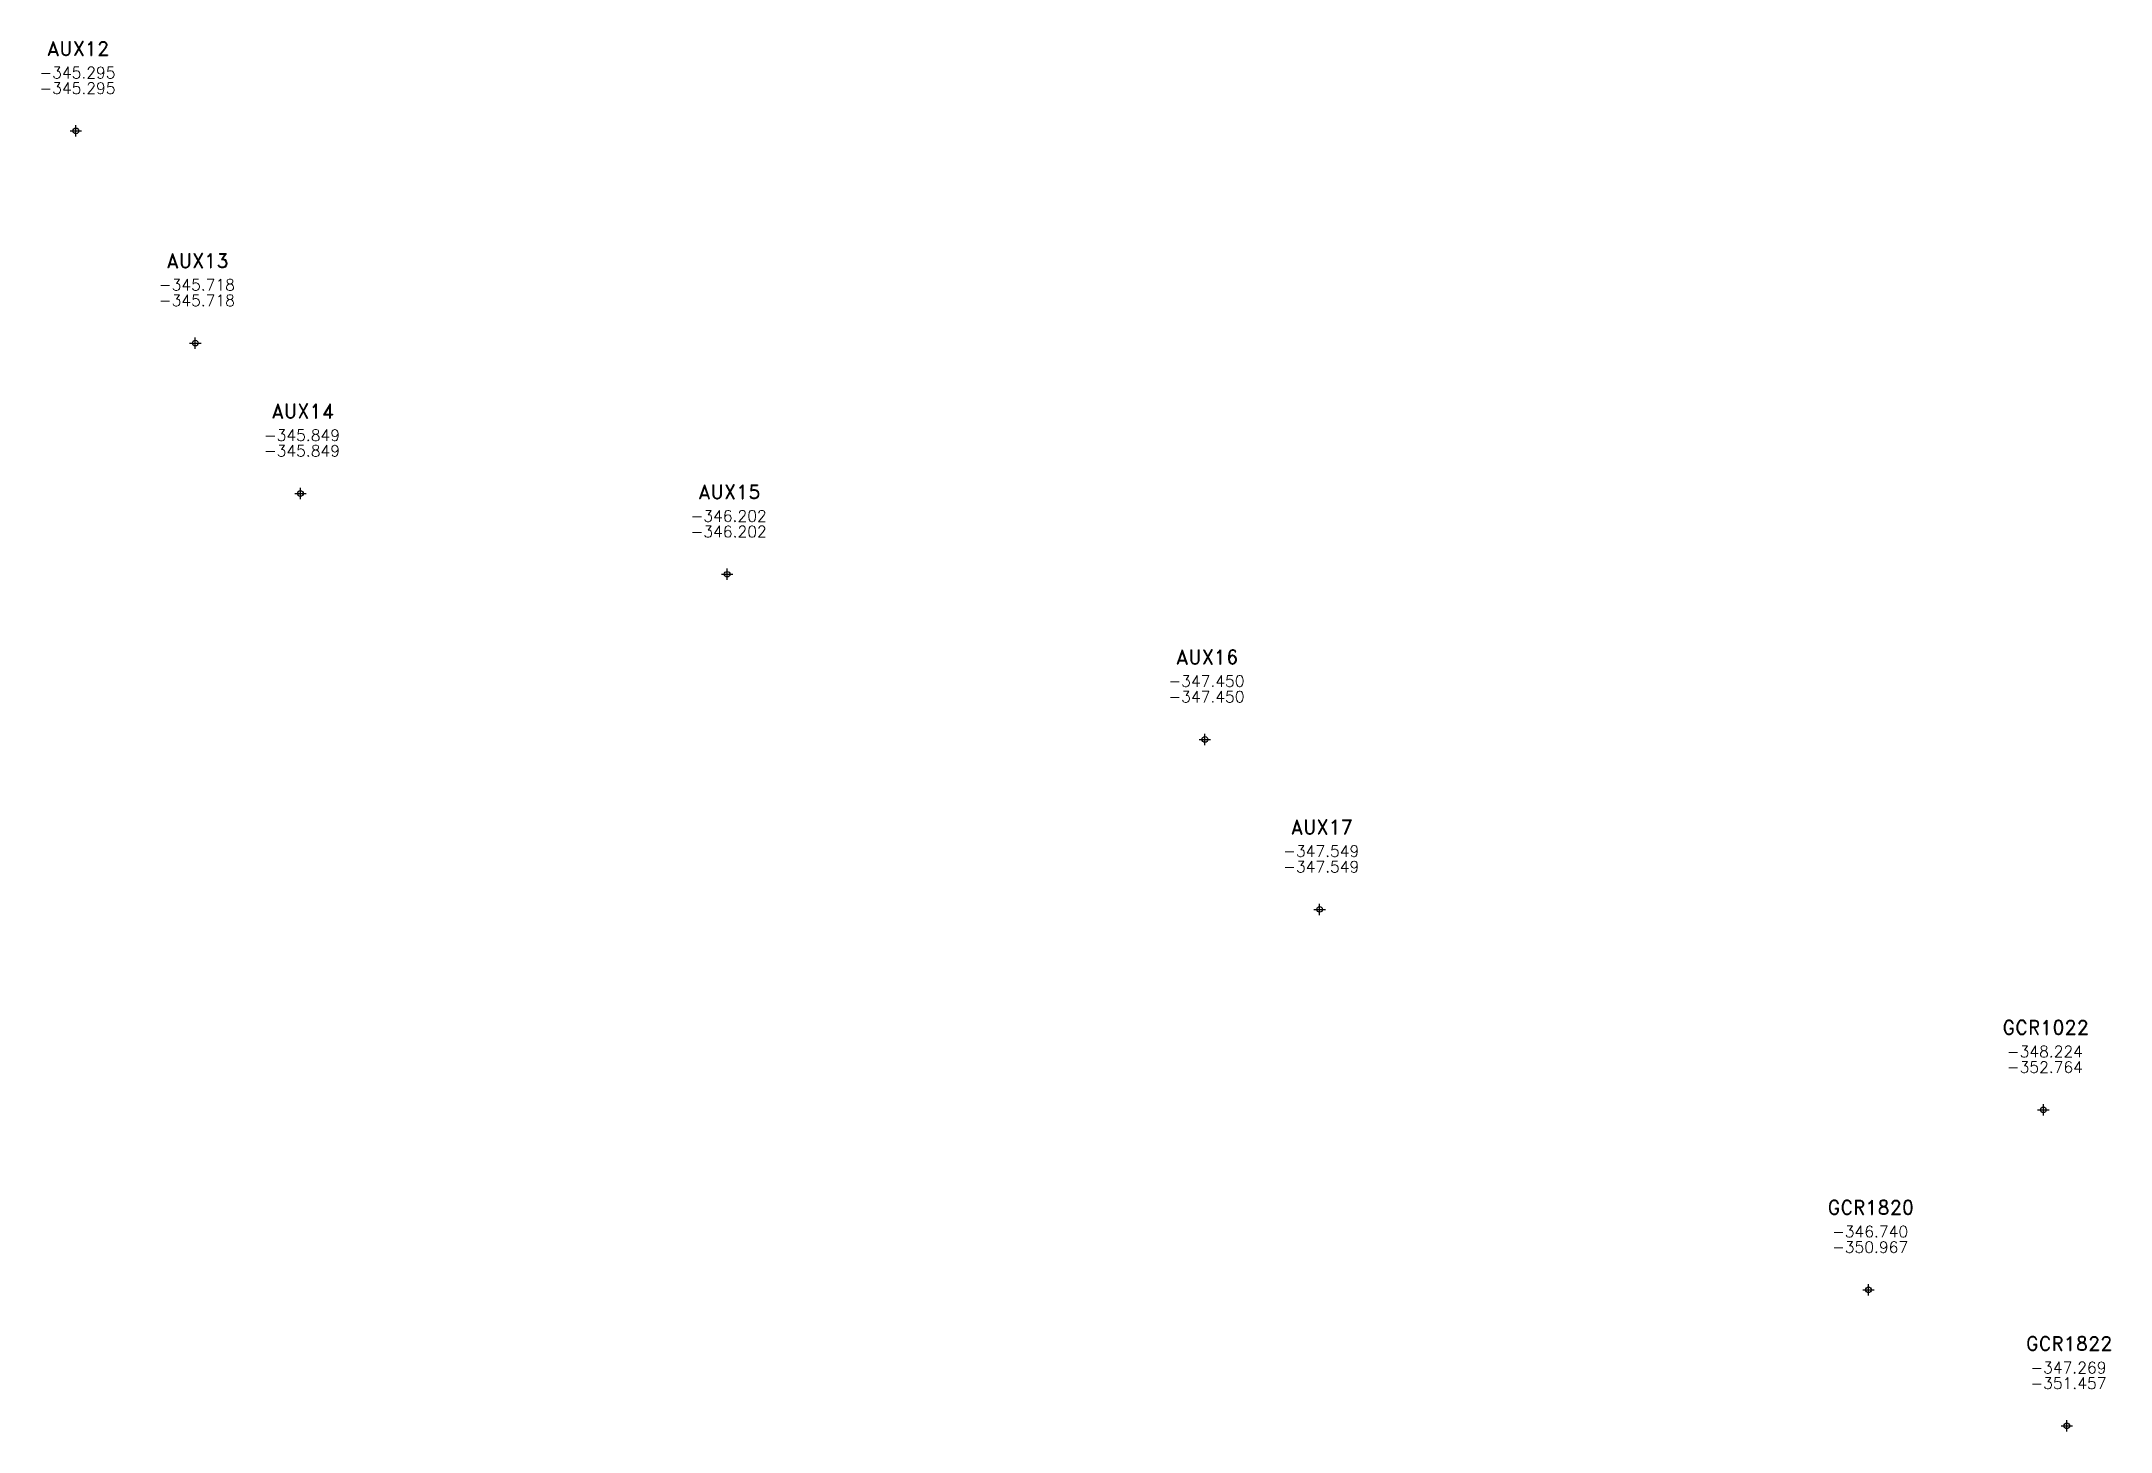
# Model space of a CAD drawing. Header units: inches. Extents: x 10418 to 10915, y 9806 to 10106.
# Drawn here: x 10733.4 to 10915.3, y 9806.1 to 9928.3 of the extents above; entities that cross this region are included whole.
import ezdxf
from ezdxf.enums import TextEntityAlignment as Align

# ---------------------------------------------------------------- set-up
doc = ezdxf.new("R2010")
doc.units = ezdxf.units.IN
doc.header["$MEASUREMENT"] = 0
doc.header["$PDMODE"] = 34
doc.header["$PDSIZE"] = 0.5
doc.styles.add('ROMAND', font='romand.shx')
doc.styles.add('ROMANS', font='romans')

# ---------------------------------------------------------------- blocks, each defined once
blk = doc.blocks.new('F2')
blk.add_point((0, 0))
at = {"style": 'ROMAND'}
for tag, height, p in [('NOMBRE', 1.25, (0.2, 6.62)), ('CIELO', 1, (0.14, 4.62)), ('PISO', 1, (0.14, 3.25))]:
    blk.add_attdef(tag, text='', height=height, dxfattribs=at).set_placement(p, align=Align.CENTER)
at = {"style": 'ROMANS', "flags": 1}
for tag, p in [('MINA', (-0.07, -3.26)), ('LOCALIZACION', (-0.07, -4.93)), ('ESTRUCTURA', (-0.07, -6.62)), ('NIVEL', (-0.07, -8.29)), ('OBRA', (-0.07, -10.12)), ('FECHA', (-0.07, -11.79)), ('ATRAS', (-0.07, -13.48)), ('TOPOGRAFO', (2.67, -15.3))]:
    blk.add_attdef(tag, text='', height=1.25, dxfattribs=at).set_placement(p, align=Align.CENTER)

msp = doc.modelspace()

# ---------------------------------------------------------------- block references
for p, values in [((10736.39, 9920.46, -345.3), {'NOMBRE': 'AUX12', 'CIELO': '-345.295', 'PISO': '-345.295'}), ((10746.89, 9901.81, -345.72), {'NOMBRE': 'AUX13', 'CIELO': '-345.718', 'PISO': '-345.718'}), ((10756.13, 9888.59, -345.85), {'NOMBRE': 'AUX14', 'CIELO': '-345.849', 'PISO': '-345.849'}), ((10793.65, 9881.49, -346.2), {'NOMBRE': 'AUX15', 'CIELO': '-346.202', 'PISO': '-346.202'}), ((10835.66, 9866.98, -347.45), {'NOMBRE': 'AUX16', 'CIELO': '-347.450', 'PISO': '-347.450'}), ((10845.75, 9852.04, -347.55), {'NOMBRE': 'AUX17', 'CIELO': '-347.549', 'PISO': '-347.549'}), ((10909.38, 9834.42, -348.22), {'NOMBRE': 'GCR1022', 'CIELO': '-348.224', 'PISO': '-352.764'}), ((10894.01, 9818.6, -346.74), {'NOMBRE': 'GCR1820', 'CIELO': '-346.740', 'PISO': '-350.967'}), ((10911.45, 9806.64, -347.27), {'NOMBRE': 'GCR1822', 'CIELO': '-347.269', 'PISO': '-351.457'})]:
    msp.add_blockref('F2', p).add_auto_attribs(values)

doc.saveas('drawing.dxf')
